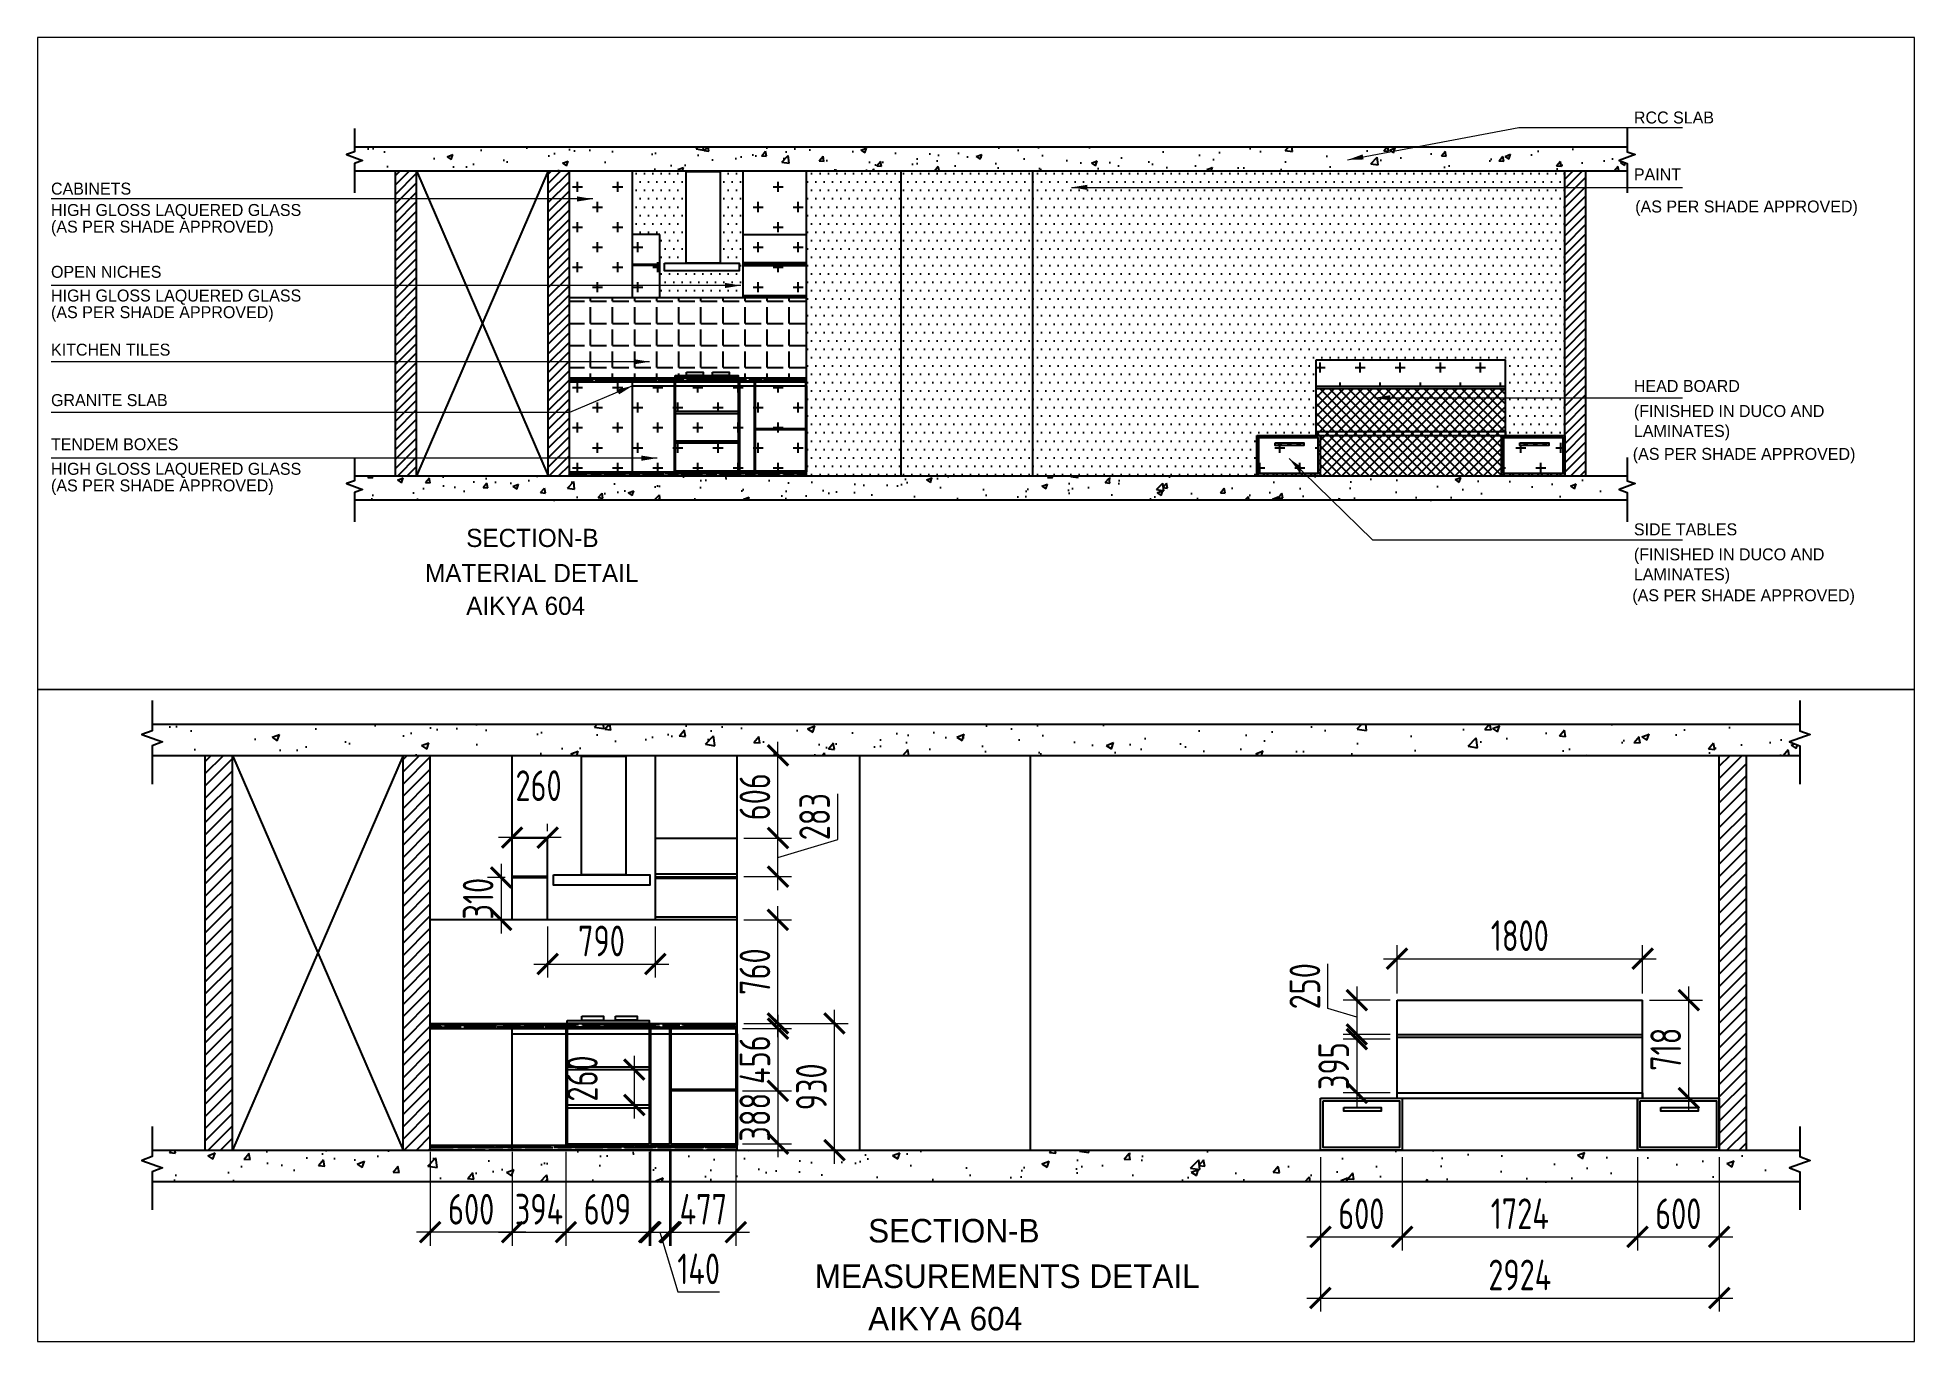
# Paper-space layout 'Layout3' of a CAD drawing. Header units: millimetres. Extents: x 29 to 257, y 20 to 178.
# The model-space entities are those that its viewports show. They can reach past a viewport. Long polylines and large blocks are cut down to what shows.
import ezdxf

# ---------------------------------------------------------------- set-up
doc = ezdxf.new("R2010")
doc.units = ezdxf.units.MM
doc.header["$LTSCALE"] = 10
doc.header["$PDMODE"] = 35
doc.header["$PDSIZE"] = 500
for name, color, linetype in [('07--DIM-1', 1, 'Continuous'), ('A--SPACEREF', 3, 'Continuous'), ('DIMM-1', 1, 'Continuous')]:
    doc.layers.add(name, color=color, linetype=linetype)
doc.styles.add('ISO', font='isocp2.shx', dxfattribs={"width": 0.8})
doc.dimstyles.new('A-DIM-100', dxfattribs={"dimscale": 100, "dimtxt": 2.25, "dimasz": 1.5, "dimexe": 1, "dimexo": 0.5, "dimgap": 0, "dimtad": 0, "dimdec": 0, "dimzin": 12, "dimdsep": 46, "dimtxsty": 'ISO', "dimblk": 'ARCHTICK', "dimcen": 1, "dimdle": 1, "dimclrd": 8, "dimclre": 8, "dimclrt": 256, "dimadec": 0, "dimazin": 3, "dimtfac": 1, "dimtdec": 0, "dimtmove": 1, "dimatfit": 2, "dimfxl": 1, "dimtvp": 0.75, "dimtolj": 1, "dimtzin": 12, "dimlwd": 18, "dimlwe": 18, "dimarcsym": 0})
pattern_1 = [(0, (-269821.57, -60023.206), (39.6875, 79.375), [0, -79.375])]
pattern_2 = [(0, (-269821.57, -60023.2), (190.5, 190.5), [95.25, -285.75]), (90, (-269773.94, -60070.83), (-190.5, 190.5), [95.25, -285.75])]
pattern_3 = [(45, (34856.54, 0), (-44.90128, 44.90128), [])]
pattern_4 = [(0, (34856.541, 0), (55.88, 25.4), [381, -50.8, 127, -25.4]), (0, (34890.323, 12.7), (-25.4, 33.782), [76.2, -8.382, 152.4, -19.05]), (0, (34869.241, 21.59), (132.08, 17.018), [203.2, -35.56, 101.6, -25.4])]

psp = doc.layouts.new('Layout3')

msp = doc.modelspace()

# ---------------------------------------------------------------- texts
at = {"layer": 'A--SPACEREF'}
for s, height, p in [('RCC SLAB', 113.76, (-12857.9, -63992.4)), ('PAINT', 113.76, (-12857.9, -64532.8)), ('CABINETS', 113.76, (-27883.9, -64667.8)), ('HIGH GLOSS LAQUERED GLASS', 113.758, (-27883.9, -64870.8)), ('(AS PER SHADE APPROVED)', 113.758, (-12845.3, -64837.6)), ('(AS PER SHADE APPROVED)', 113.758, (-27883.9, -65029)), ('OPEN NICHES', 113.758, (-27883.9, -65458.1)), ('HIGH GLOSS LAQUERED GLASS', 113.758, (-27883.9, -65683.1)), ('(AS PER SHADE APPROVED)', 113.758, (-27883.9, -65841.3)), ('KITCHEN TILES', 113.758, (-27883.9, -66197.4)), ('HEAD BOARD', 113.76, (-12857.9, -66542.5)), ('GRANITE SLAB', 113.758, (-27883.9, -66676.3)), ('(FINISHED IN DUCO AND', 113.758, (-12857.9, -66780.2)), ('LAMINATES)', 113.76, (-12857.9, -66968.9)), ('TENDEM BOXES', 113.758, (-27883.9, -67096)), ('(AS PER SHADE APPROVED)', 113.758, (-12868.4, -67187.3)), ('HIGH GLOSS LAQUERED GLASS', 113.758, (-27883.9, -67328.9)), ('(AS PER SHADE APPROVED)', 113.758, (-27883.9, -67487)), ('SIDE TABLES', 113.758, (-12857.9, -67903.9)), ('(FINISHED IN DUCO AND', 113.758, (-12857.9, -68141.5)), ('LAMINATES)', 113.76, (-12857.9, -68330.2)), ('(AS PER SHADE APPROVED)', 113.758, (-12873, -68530.1))]:
    msp.add_text(s, height=height, dxfattribs=at).set_placement(p)
at = {"layer": 'DIMM-1'}
for s, height, p in [('SECTION-B', 172.62, (-23942.7, -68014.7)), ('SECTION-B', 172.62, (15103.2, -68014.7)), ('MATERIAL DETAIL', 172.617, (-24334.1, -68348.6)), ('MEASUREMENTS DETAIL', 172.617, (14711.8, -68348.6)), ('AIKYA 604', 172.62, (-23942.7, -68659.7)), ('AIKYA 604', 172.62, (15103.2, -68659.7))]:
    msp.add_text(s, height=height, dxfattribs=at).set_placement(p)

# ---------------------------------------------------------------- blocks, each defined once
blk = doc.blocks.new('_ArchTick')
at = {"color": 0, "const_width": 0.15}
blk.add_lwpolyline([(-0.5, -0.5), (0.5, 0.5)], dxfattribs=at)
blk = doc.blocks.new('*D272')
at = {"layer": '07--DIM-1', "color": 8, "lineweight": 18}
for p, q in [((18981, -66188), (18981, -65833)), ((20781, -66188), (20781, -65833)), ((18881, -65933), (20881, -65933))]:
    blk.add_line(p, q, dxfattribs=at)
at = {"layer": 'Defpoints', "color": 0}
for p in [(20781, -65933), (18981, -66238), (20781, -66238)]:
    blk.add_point(p, dxfattribs=at)
at = {"layer": '07--DIM-1', "color": 8, "lineweight": 18, "xscale": 150, "yscale": 150, "zscale": 150, "rotation": 180}
blk.add_blockref('_ArchTick', (18981, -65933), dxfattribs=at)
at = {"layer": '07--DIM-1', "color": 8, "lineweight": 18, "xscale": 150, "yscale": 150, "zscale": 150}
blk.add_blockref('_ArchTick', (20781, -65933), dxfattribs=at)
at = {"layer": '07--DIM-1', "insert": (19881, -65764), "char_height": 225, "attachment_point": 5, "style": 'ISO'}
blk.add_mtext('\\A1;1800', dxfattribs=at)
blk = doc.blocks.new('*D273')
at = {"layer": '07--DIM-1', "color": 8, "lineweight": 18}
for p, q in [((18474, -66299), (18474, -65971)), ((18686, -66138), (18686, -66588)), ((18686, -66363), (18474, -66299)), ((18931, -66238), (18586, -66238)), ((18931, -66488), (18586, -66488))]:
    blk.add_line(p, q, dxfattribs=at)
at = {"layer": 'Defpoints', "color": 0}
for p in [(18981, -66238), (18686, -66488), (18981, -66488)]:
    blk.add_point(p, dxfattribs=at)
at = {"layer": '07--DIM-1', "color": 8, "lineweight": 18, "xscale": 150, "yscale": 150, "zscale": 150}
for p, rotation in [((18686, -66238), 90), ((18686, -66488), 270)]:
    blk.add_blockref('_ArchTick', p, dxfattribs=dict(at, rotation=rotation))
at = {"layer": '07--DIM-1', "insert": (18305, -66135), "char_height": 225, "attachment_point": 5, "rotation": 90, "style": 'ISO'}
blk.add_mtext('\\A1;250', dxfattribs=at)
blk = doc.blocks.new('*D274')
at = {"layer": '07--DIM-1', "color": 8, "lineweight": 18}
for p, q in [((18686, -66423), (18686, -67018)), ((18931, -66523), (18586, -66523)), ((18931, -66918), (18586, -66918))]:
    blk.add_line(p, q, dxfattribs=at)
at = {"layer": 'Defpoints', "color": 0}
for p in [(18981, -66523), (18686, -66918), (18981, -66918)]:
    blk.add_point(p, dxfattribs=at)
at = {"layer": '07--DIM-1', "color": 8, "lineweight": 18, "xscale": 150, "yscale": 150, "zscale": 150}
for p, rotation in [((18686, -66523), 90), ((18686, -66918), 270)]:
    blk.add_blockref('_ArchTick', p, dxfattribs=dict(at, rotation=rotation))
at = {"layer": '07--DIM-1', "insert": (18517, -66721), "char_height": 225, "attachment_point": 5, "rotation": 90, "style": 'ISO'}
blk.add_mtext('\\A1;395', dxfattribs=at)
blk = doc.blocks.new('*D275')
at = {"layer": '07--DIM-1', "color": 8, "lineweight": 18}
for p, q in [((21120, -67056), (21120, -66138)), ((20831, -66238), (21220, -66238)), ((20831, -66956), (21220, -66956))]:
    blk.add_line(p, q, dxfattribs=at)
at = {"layer": 'Defpoints', "color": 0}
for p in [(20781, -66238), (21120, -66238), (20781, -66956)]:
    blk.add_point(p, dxfattribs=at)
at = {"layer": '07--DIM-1', "color": 8, "lineweight": 18, "xscale": 150, "yscale": 150, "zscale": 150}
for p, rotation in [((21120, -66238), 90), ((21120, -66956), 270)]:
    blk.add_blockref('_ArchTick', p, dxfattribs=dict(at, rotation=rotation))
at = {"layer": '07--DIM-1', "insert": (20951, -66597), "char_height": 225, "attachment_point": 5, "rotation": 90, "style": 'ISO'}
blk.add_mtext('\\A1;718', dxfattribs=at)
blk = doc.blocks.new('*D276')
at = {"layer": '07--DIM-1', "color": 8, "lineweight": 18}
for p, q in [((19019, -67388), (19019, -68073)), ((20743, -67388), (20743, -68073)), ((18919, -67973), (20843, -67973))]:
    blk.add_line(p, q, dxfattribs=at)
at = {"layer": 'Defpoints', "color": 0}
for p in [(19019, -67338), (20743, -67338), (20743, -67973)]:
    blk.add_point(p, dxfattribs=at)
at = {"layer": '07--DIM-1', "color": 8, "lineweight": 18, "xscale": 150, "yscale": 150, "zscale": 150, "rotation": 180}
blk.add_blockref('_ArchTick', (19019, -67973), dxfattribs=at)
at = {"layer": '07--DIM-1', "color": 8, "lineweight": 18, "xscale": 150, "yscale": 150, "zscale": 150}
blk.add_blockref('_ArchTick', (20743, -67973), dxfattribs=at)
at = {"layer": '07--DIM-1', "insert": (19881, -67804), "char_height": 225, "attachment_point": 5, "style": 'ISO'}
blk.add_mtext('\\A1;1724', dxfattribs=at)
blk = doc.blocks.new('*D277')
at = {"layer": '07--DIM-1', "color": 8, "lineweight": 18}
for p, q in [((18419, -67388), (18419, -68073)), ((19019, -67388), (19019, -68073)), ((18319, -67973), (19119, -67973))]:
    blk.add_line(p, q, dxfattribs=at)
at = {"layer": 'Defpoints', "color": 0}
for p in [(18419, -67338), (19019, -67338), (19019, -67973)]:
    blk.add_point(p, dxfattribs=at)
at = {"layer": '07--DIM-1', "color": 8, "lineweight": 18, "xscale": 150, "yscale": 150, "zscale": 150, "rotation": 180}
blk.add_blockref('_ArchTick', (18419, -67973), dxfattribs=at)
at = {"layer": '07--DIM-1', "color": 8, "lineweight": 18, "xscale": 150, "yscale": 150, "zscale": 150}
blk.add_blockref('_ArchTick', (19019, -67973), dxfattribs=at)
at = {"layer": '07--DIM-1', "insert": (18719, -67804), "char_height": 225, "attachment_point": 5, "style": 'ISO'}
blk.add_mtext('\\A1;600', dxfattribs=at)
blk = doc.blocks.new('*D278')
at = {"layer": '07--DIM-1', "color": 8, "lineweight": 18}
for p, q in [((20743, -67388), (20743, -68073)), ((21343, -67388), (21343, -68073)), ((20643, -67973), (21443, -67973))]:
    blk.add_line(p, q, dxfattribs=at)
at = {"layer": 'Defpoints', "color": 0}
for p in [(20743, -67338), (21343, -67338), (21343, -67973)]:
    blk.add_point(p, dxfattribs=at)
at = {"layer": '07--DIM-1', "color": 8, "lineweight": 18, "xscale": 150, "yscale": 150, "zscale": 150, "rotation": 180}
blk.add_blockref('_ArchTick', (20743, -67973), dxfattribs=at)
at = {"layer": '07--DIM-1', "color": 8, "lineweight": 18, "xscale": 150, "yscale": 150, "zscale": 150}
blk.add_blockref('_ArchTick', (21343, -67973), dxfattribs=at)
at = {"layer": '07--DIM-1', "insert": (21043, -67804), "char_height": 225, "attachment_point": 5, "style": 'ISO'}
blk.add_mtext('\\A1;600', dxfattribs=at)
blk = doc.blocks.new('*D279')
at = {"layer": '07--DIM-1', "color": 8, "lineweight": 18}
for p, q in [((18419, -67388), (18419, -68522)), ((21343, -67438), (21343, -68522)), ((18319, -68422), (21443, -68422))]:
    blk.add_line(p, q, dxfattribs=at)
at = {"layer": 'Defpoints', "color": 0}
for p in [(18419, -67338), (21343, -67388), (21343, -68422)]:
    blk.add_point(p, dxfattribs=at)
at = {"layer": '07--DIM-1', "color": 8, "lineweight": 18, "xscale": 150, "yscale": 150, "zscale": 150, "rotation": 180}
blk.add_blockref('_ArchTick', (18419, -68422), dxfattribs=at)
at = {"layer": '07--DIM-1', "color": 8, "lineweight": 18, "xscale": 150, "yscale": 150, "zscale": 150}
blk.add_blockref('_ArchTick', (21343, -68422), dxfattribs=at)
at = {"layer": '07--DIM-1', "insert": (19881, -68253), "char_height": 225, "attachment_point": 5, "style": 'ISO'}
blk.add_mtext('\\A1;2924', dxfattribs=at)
blk = doc.blocks.new('*D280')
at = {"layer": '07--DIM-1', "color": 8, "lineweight": 18}
for p, q in [((11893, -67350), (11893, -68039)), ((12493, -67350), (12493, -68039)), ((12593, -67939), (11793, -67939))]:
    blk.add_line(p, q, dxfattribs=at)
at = {"layer": 'Defpoints', "color": 0}
for p in [(11893, -67300), (12493, -67300), (11893, -67939)]:
    blk.add_point(p, dxfattribs=at)
at = {"layer": '07--DIM-1', "color": 8, "lineweight": 18, "xscale": 150, "yscale": 150, "zscale": 150, "rotation": 180}
blk.add_blockref('_ArchTick', (11893, -67939), dxfattribs=at)
at = {"layer": '07--DIM-1', "color": 8, "lineweight": 18, "xscale": 150, "yscale": 150, "zscale": 150}
blk.add_blockref('_ArchTick', (12493, -67939), dxfattribs=at)
at = {"layer": '07--DIM-1', "insert": (12193, -67771), "char_height": 225, "attachment_point": 5, "style": 'ISO'}
blk.add_mtext('\\A1;600', dxfattribs=at)
blk = doc.blocks.new('*D281')
at = {"layer": '07--DIM-1', "color": 8, "lineweight": 18}
for p, q in [((12493, -67350), (12493, -68039)), ((12888, -67350), (12888, -68039)), ((12393, -67939), (12988, -67939))]:
    blk.add_line(p, q, dxfattribs=at)
at = {"layer": 'Defpoints', "color": 0}
for p in [(12493, -67300), (12888, -67300), (12888, -67939)]:
    blk.add_point(p, dxfattribs=at)
at = {"layer": '07--DIM-1', "color": 8, "lineweight": 18, "xscale": 150, "yscale": 150, "zscale": 150, "rotation": 180}
blk.add_blockref('_ArchTick', (12493, -67939), dxfattribs=at)
at = {"layer": '07--DIM-1', "color": 8, "lineweight": 18, "xscale": 150, "yscale": 150, "zscale": 150}
blk.add_blockref('_ArchTick', (12888, -67939), dxfattribs=at)
at = {"layer": '07--DIM-1', "insert": (12690, -67771), "char_height": 225, "attachment_point": 5, "style": 'ISO'}
blk.add_mtext('\\A1;394', dxfattribs=at)
blk = doc.blocks.new('*D282')
at = {"layer": '07--DIM-1', "color": 8, "lineweight": 18}
for p, q in [((12888, -67350), (12888, -68039)), ((13497, -67350), (13497, -68039)), ((12788, -67939), (13597, -67939))]:
    blk.add_line(p, q, dxfattribs=at)
at = {"layer": 'Defpoints', "color": 0}
for p in [(12888, -67300), (13497, -67300), (13497, -67939)]:
    blk.add_point(p, dxfattribs=at)
at = {"layer": '07--DIM-1', "color": 8, "lineweight": 18, "xscale": 150, "yscale": 150, "zscale": 150, "rotation": 180}
blk.add_blockref('_ArchTick', (12888, -67939), dxfattribs=at)
at = {"layer": '07--DIM-1', "color": 8, "lineweight": 18, "xscale": 150, "yscale": 150, "zscale": 150}
blk.add_blockref('_ArchTick', (13497, -67939), dxfattribs=at)
at = {"layer": '07--DIM-1', "insert": (13192, -67771), "char_height": 225, "attachment_point": 5, "style": 'ISO'}
blk.add_mtext('\\A1;609', dxfattribs=at)
blk = doc.blocks.new('*D283')
at = {"layer": '07--DIM-1', "color": 8, "lineweight": 18}
for p, q in [((13507, -67340), (13507, -68039)), ((13647, -67340), (13647, -68039)), ((13407, -67939), (13747, -67939)), ((13577, -67939), (13708, -68377)), ((13708, -68377), (14014, -68377))]:
    blk.add_line(p, q, dxfattribs=at)
at = {"layer": 'Defpoints', "color": 0}
for p in [(13507, -67290), (13647, -67290), (13647, -67939)]:
    blk.add_point(p, dxfattribs=at)
at = {"layer": '07--DIM-1', "color": 8, "lineweight": 18, "xscale": 150, "yscale": 150, "zscale": 150, "rotation": 180}
blk.add_blockref('_ArchTick', (13507, -67939), dxfattribs=at)
at = {"layer": '07--DIM-1', "color": 8, "lineweight": 18, "xscale": 150, "yscale": 150, "zscale": 150}
blk.add_blockref('_ArchTick', (13647, -67939), dxfattribs=at)
at = {"layer": '07--DIM-1', "insert": (13861, -68208), "char_height": 225, "attachment_point": 5, "style": 'ISO'}
blk.add_mtext('\\A1;140', dxfattribs=at)
blk = doc.blocks.new('*D284')
at = {"layer": '07--DIM-1', "color": 8, "lineweight": 18}
for p, q in [((13657, -67340), (13657, -68039)), ((14133, -67340), (14133, -68039)), ((13557, -67939), (14233, -67939))]:
    blk.add_line(p, q, dxfattribs=at)
at = {"layer": 'Defpoints', "color": 0}
for p in [(13657, -67290), (14133, -67290), (14133, -67939)]:
    blk.add_point(p, dxfattribs=at)
at = {"layer": '07--DIM-1', "color": 8, "lineweight": 18, "xscale": 150, "yscale": 150, "zscale": 150, "rotation": 180}
blk.add_blockref('_ArchTick', (13657, -67939), dxfattribs=at)
at = {"layer": '07--DIM-1', "color": 8, "lineweight": 18, "xscale": 150, "yscale": 150, "zscale": 150}
blk.add_blockref('_ArchTick', (14133, -67939), dxfattribs=at)
at = {"layer": '07--DIM-1', "insert": (13895, -67771), "char_height": 225, "attachment_point": 5, "style": 'ISO'}
blk.add_mtext('\\A1;477', dxfattribs=at)
blk = doc.blocks.new('*D285')
at = {"layer": '07--DIM-1', "color": 8, "lineweight": 18}
for p, q in [((14183, -66446), (14542, -66446)), ((14442, -66346), (14442, -67002)), ((14183, -66902), (14542, -66902))]:
    blk.add_line(p, q, dxfattribs=at)
at = {"layer": 'Defpoints', "color": 0}
for p in [(14133, -66446), (14133, -66902), (14442, -66902)]:
    blk.add_point(p, dxfattribs=at)
at = {"layer": '07--DIM-1', "color": 8, "lineweight": 18, "xscale": 150, "yscale": 150, "zscale": 150}
for p, rotation in [((14442, -66446), 90), ((14442, -66902), 270)]:
    blk.add_blockref('_ArchTick', p, dxfattribs=dict(at, rotation=rotation))
at = {"layer": '07--DIM-1', "insert": (14273, -66674), "char_height": 225, "attachment_point": 5, "rotation": 90, "style": 'ISO'}
blk.add_mtext('\\A1;456', dxfattribs=at)
blk = doc.blocks.new('*D286')
at = {"layer": '07--DIM-1', "color": 8, "lineweight": 18}
for p, q in [((14442, -66802), (14442, -67390)), ((14183, -66902), (14542, -66902)), ((14183, -67290), (14542, -67290))]:
    blk.add_line(p, q, dxfattribs=at)
at = {"layer": 'Defpoints', "color": 0}
for p in [(14133, -66902), (14133, -67290), (14442, -67290)]:
    blk.add_point(p, dxfattribs=at)
at = {"layer": '07--DIM-1', "color": 8, "lineweight": 18, "xscale": 150, "yscale": 150, "zscale": 150}
for p, rotation in [((14442, -66902), 90), ((14442, -67290), 270)]:
    blk.add_blockref('_ArchTick', p, dxfattribs=dict(at, rotation=rotation))
at = {"layer": '07--DIM-1', "insert": (14273, -67096), "char_height": 225, "attachment_point": 5, "rotation": 90, "style": 'ISO'}
blk.add_mtext('\\A1;388', dxfattribs=at)
blk = doc.blocks.new('*D287')
at = {"layer": '07--DIM-1', "color": 8, "lineweight": 18}
for p, q in [((13389, -66646), (13389, -67106)), ((13447, -66746), (13289, -66746)), ((13447, -67006), (13289, -67006))]:
    blk.add_line(p, q, dxfattribs=at)
at = {"layer": 'Defpoints', "color": 0}
for p in [(13497, -66746), (13389, -67006), (13497, -67006)]:
    blk.add_point(p, dxfattribs=at)
at = {"layer": '07--DIM-1', "color": 8, "lineweight": 18, "xscale": 150, "yscale": 150, "zscale": 150}
for p, rotation in [((13389, -66746), 90), ((13389, -67006), 270)]:
    blk.add_blockref('_ArchTick', p, dxfattribs=dict(at, rotation=rotation))
at = {"layer": '07--DIM-1', "insert": (13008, -66812), "char_height": 225, "attachment_point": 5, "rotation": 90, "style": 'ISO'}
blk.add_mtext('\\A1;260', dxfattribs=at)
blk = doc.blocks.new('*D288')
at = {"layer": '07--DIM-1', "color": 8, "lineweight": 18}
for p, q in [((14856, -67438), (14856, -66308)), ((14193, -66408), (14956, -66408)), ((14193, -67338), (14956, -67338))]:
    blk.add_line(p, q, dxfattribs=at)
at = {"layer": 'Defpoints', "color": 0}
for p in [(14143, -66408), (14856, -66408), (14143, -67338)]:
    blk.add_point(p, dxfattribs=at)
at = {"layer": '07--DIM-1', "color": 8, "lineweight": 18, "xscale": 150, "yscale": 150, "zscale": 150}
for p, rotation in [((14856, -66408), 90), ((14856, -67338), 270)]:
    blk.add_blockref('_ArchTick', p, dxfattribs=dict(at, rotation=rotation))
at = {"layer": '07--DIM-1', "insert": (14687, -66873), "char_height": 225, "attachment_point": 5, "rotation": 90, "style": 'ISO'}
blk.add_mtext('\\A1;930', dxfattribs=at)
blk = doc.blocks.new('*D289')
at = {"layer": '07--DIM-1', "color": 8, "lineweight": 18}
for p, q in [((14442, -66508), (14442, -65548)), ((14193, -65648), (14542, -65648)), ((14193, -66408), (14542, -66408))]:
    blk.add_line(p, q, dxfattribs=at)
at = {"layer": 'Defpoints', "color": 0}
for p in [(14143, -65648), (14442, -65648), (14143, -66408)]:
    blk.add_point(p, dxfattribs=at)
at = {"layer": '07--DIM-1', "color": 8, "lineweight": 18, "xscale": 150, "yscale": 150, "zscale": 150}
for p, rotation in [((14442, -65648), 90), ((14442, -66408), 270)]:
    blk.add_blockref('_ArchTick', p, dxfattribs=dict(at, rotation=rotation))
at = {"layer": '07--DIM-1', "insert": (14273, -66028), "char_height": 225, "attachment_point": 5, "rotation": 90, "style": 'ISO'}
blk.add_mtext('\\A1;760', dxfattribs=at)
blk = doc.blocks.new('*D290')
at = {"layer": '07--DIM-1', "color": 8, "lineweight": 18}
for p, q in [((14442, -65148), (14442, -64342)), ((14193, -64442), (14542, -64442)), ((14193, -65048), (14542, -65048))]:
    blk.add_line(p, q, dxfattribs=at)
at = {"layer": 'Defpoints', "color": 0}
for p in [(14143, -64442), (14442, -64442), (14143, -65048, 0)]:
    blk.add_point(p, dxfattribs=at)
at = {"layer": '07--DIM-1', "color": 8, "lineweight": 18, "xscale": 150, "yscale": 150, "zscale": 150}
for p, rotation in [((14442, -64442), 90), ((14442, -65048), 270)]:
    blk.add_blockref('_ArchTick', p, dxfattribs=dict(at, rotation=rotation))
at = {"layer": '07--DIM-1', "insert": (14273, -64745), "char_height": 225, "attachment_point": 5, "rotation": 90, "style": 'ISO'}
blk.add_mtext('\\A1;606', dxfattribs=at)
blk = doc.blocks.new('*D291')
at = {"layer": '07--DIM-1', "color": 8, "lineweight": 18}
for p, q in [((14880, -65059), (14880, -64723)), ((14442, -65431), (14442, -64948)), ((14193, -65048), (14542, -65048)), ((14442, -65190), (14880, -65059)), ((14193, -65331), (14542, -65331))]:
    blk.add_line(p, q, dxfattribs=at)
at = {"layer": 'Defpoints', "color": 0}
for p in [(14143, -65048, 0), (14442, -65048), (14143, -65331)]:
    blk.add_point(p, dxfattribs=at)
at = {"layer": '07--DIM-1', "color": 8, "lineweight": 18, "xscale": 150, "yscale": 150, "zscale": 150}
for p, rotation in [((14442, -65048), 90), ((14442, -65331), 270)]:
    blk.add_blockref('_ArchTick', p, dxfattribs=dict(at, rotation=rotation))
at = {"layer": '07--DIM-1', "insert": (14711, -64891), "char_height": 225, "attachment_point": 5, "rotation": 90, "style": 'ISO'}
blk.add_mtext('\\A1;283', dxfattribs=at)
blk = doc.blocks.new('*D292')
at = {"layer": '07--DIM-1', "color": 8, "lineweight": 18}
for p, q in [((12493, -64998), (12493, -64945)), ((12753, -64998), (12753, -64945)), ((12853, -65045), (12393, -65045))]:
    blk.add_line(p, q, dxfattribs=at)
at = {"layer": 'Defpoints', "color": 0}
for p in [(12493, -65045), (12493, -65048), (12753, -65048, 0)]:
    blk.add_point(p, dxfattribs=at)
at = {"layer": '07--DIM-1', "color": 8, "lineweight": 18, "xscale": 150, "yscale": 150, "zscale": 150, "rotation": 180}
blk.add_blockref('_ArchTick', (12493, -65045), dxfattribs=at)
at = {"layer": '07--DIM-1', "color": 8, "lineweight": 18, "xscale": 150, "yscale": 150, "zscale": 150}
blk.add_blockref('_ArchTick', (12753, -65045), dxfattribs=at)
at = {"layer": '07--DIM-1', "insert": (12687, -64664), "char_height": 225, "attachment_point": 5, "style": 'ISO'}
blk.add_mtext('\\A1;260', dxfattribs=at)
blk = doc.blocks.new('*D293')
at = {"layer": '07--DIM-1', "color": 8, "lineweight": 18}
for p, q in [((12443, -65338), (12313, -65338)), ((12413, -65238), (12413, -65748)), ((12443, -65648), (12313, -65648))]:
    blk.add_line(p, q, dxfattribs=at)
at = {"layer": 'Defpoints', "color": 0}
for p in [(12493, -65338), (12413, -65648), (12493, -65648)]:
    blk.add_point(p, dxfattribs=at)
at = {"layer": '07--DIM-1', "color": 8, "lineweight": 18, "xscale": 150, "yscale": 150, "zscale": 150}
for p, rotation in [((12413, -65338), 90), ((12413, -65648), 270)]:
    blk.add_blockref('_ArchTick', p, dxfattribs=dict(at, rotation=rotation))
at = {"layer": '07--DIM-1', "insert": (12244, -65493), "char_height": 225, "attachment_point": 5, "rotation": 90, "style": 'ISO'}
blk.add_mtext('\\A1;310', dxfattribs=at)
blk = doc.blocks.new('*D294')
at = {"layer": '07--DIM-1', "color": 8, "lineweight": 18}
for p, q in [((12753, -65698), (12753, -66072)), ((13543, -65698), (13543, -66072)), ((12653, -65972), (13643, -65972))]:
    blk.add_line(p, q, dxfattribs=at)
at = {"layer": 'Defpoints', "color": 0}
for p in [(12753, -65648, 0), (13543, -65648), (13543, -65972)]:
    blk.add_point(p, dxfattribs=at)
at = {"layer": '07--DIM-1', "color": 8, "lineweight": 18, "xscale": 150, "yscale": 150, "zscale": 150, "rotation": 180}
blk.add_blockref('_ArchTick', (12753, -65972), dxfattribs=at)
at = {"layer": '07--DIM-1', "color": 8, "lineweight": 18, "xscale": 150, "yscale": 150, "zscale": 150}
blk.add_blockref('_ArchTick', (13543, -65972), dxfattribs=at)
at = {"layer": '07--DIM-1', "insert": (13148, -65803), "char_height": 225, "attachment_point": 5, "style": 'ISO'}
blk.add_mtext('\\A1;790', dxfattribs=at)

# ---------------------------------------------------------------- dimensions: what is measured, and where the dimension line sits
at = {"layer": '07--DIM-1'}
for base, p1, p2, picture, middle in [((14442, -64442.2), (14143.3, -65048.2, 0), (14143.3, -64442.2), '*D290', (14273.2, -64745.2)), ((14442, -65048.2), (14143.3, -65331.4), (14143.3, -65048.2, 0), '*D291', (14710.8, -65058.5)), ((12412.5, -65648.2), (12493.3, -65338.4), (12493.3, -65648.2), '*D293', (12243.8, -65493.3)), ((14442, -65648.2), (14143.3, -66408.2), (14143.3, -65648.2), '*D289', (14273.2, -66028.2)), ((18686.2, -66488.2), (18981.3, -66238.2), (18981.3, -66488.2), '*D273', (18304.9, -66299.5)), ((21119.7, -66238.2), (20781.3, -66956.2), (20781.3, -66238.2), '*D275', (20951, -66597.2)), ((14856.1, -66408.2), (14143.3, -67338.2), (14143.3, -66408.2), '*D288', (14687.4, -66873.2)), ((14442, -66902.2), (14133.3, -66446.2), (14133.3, -66902.2), '*D285', (14273.2, -66674.2)), ((18686.2, -66918.2), (18981.3, -66522.8), (18981.3, -66918.2), '*D274', (18517.4, -66720.5)), ((13389.3, -67006.2), (13496.8, -66746.2), (13496.8, -67006.2), '*D287', (13008, -66812.5)), ((14442, -67290.2), (14133.3, -66902.2), (14133.3, -67290.2), '*D286', (14273.2, -67096.2))]:
    dim = msp.add_linear_dim(base=base, p1=p1, p2=p2, angle=90, dimstyle='A-DIM-100', dxfattribs=at)
    dim.commit()
    dim.dimension.update_dxf_attribs({"geometry": picture, "text_midpoint": middle})
for base, p1, p2, picture, middle in [((12493.3, -65045.2), (12753.2, -65048.2, 0), (12493.3, -65048.2), '*D292', (12687, -64663.9)), ((20781.3, -65932.7), (18981.3, -66238.2), (20781.3, -66238.2), '*D272', (19881.3, -65763.9)), ((13543.3, -65971.7), (12753.2, -65648.2, 0), (13543.3, -65648.2), '*D294', (13148.3, -65803)), ((11893.3, -67939.3), (12493.3, -67300.2), (11893.3, -67300.2), '*D280', (12193.3, -67770.5)), ((12887.6, -67939.3), (12493.3, -67300.2), (12887.6, -67300.2), '*D281', (12690.4, -67770.5)), ((13496.8, -67939.3), (12887.6, -67300.2), (13496.8, -67300.2), '*D282', (13192.2, -67770.5)), ((13646.8, -67939.3), (13506.8, -67290.2), (13646.8, -67290.2), '*D283', (13708, -68208)), ((14133.2638, -67939.2793), (13656.7535, -67290.2329), (14133.2638, -67290.2329), '*D284', (13895.0086, -67770.5293)), ((19019.3, -67973.2), (18419.3, -67338.2), (19019.3, -67338.2), '*D277', (18719.3, -67804.4)), ((21343.3, -68422.3), (18419.3, -67338.2), (21343.3, -67388.2), '*D279', (19881.3, -68253.5)), ((20743.3, -67973.2), (19019.3, -67338.2), (20743.3, -67338.2), '*D276', (19881.3, -67804.4)), ((21343.3, -67973.2), (20743.3, -67338.2), (21343.3, -67338.2), '*D278', (21043.3, -67804.4))]:
    dim = msp.add_linear_dim(base=base, p1=p1, p2=p2, dimstyle='A-DIM-100', dxfattribs=at)
    dim.commit()
    dim.dimension.update_dxf_attribs({"geometry": picture, "text_midpoint": middle})

# ---------------------------------------------------------------- hatches: boundary and pattern name
h = msp.add_hatch()
h.set_pattern_fill('AR-CONC', color=256, scale=3, style=0)
h.set_pattern_definition([(50, (-269821.57, -60023.2), (546.554, -47.81726), [57.15, -628.65]), (355, (-269821.57, -60023.2), (-105.7285, 573.1699), [45.72, -502.92]), (100.451, (-269776, -60027.2), (440.8275, 525.3501), [48.57, -534.27]), (46.1842, (-269821.6, -59870.8), (813.2371, -126.127), [85.725, -942.975]), (96.6356, (-269753.8, -59881.3), (712.2127, 742.2767), [72.855, -801.405]), (351.184, (-269821.6, -59870.8), (712.2138, 742.2754), [68.58, -754.38]), (21, (-269745.37, -59908.9), (454.84464, -306.79656), [57.15, -628.65]), (326, (-269745.37, -59908.9), (185.4061, 552.5639), [45.72, -502.92]), (71.4514, (-269707.47, -59934.47), (640.2495, 245.7686), [48.57, -534.27]), (37.5, (-269821.57, -60023.2), (9.26581, 253.66512), [0, -496.824, 0, -510.54, 0, -504.825]), (7.5, (-269821.57, -60023.2), (200.459, 300.54172), [0, -291.084, 0, -485.394, 0, -192.405]), (327.5, (-269991.5, -60023.2), (406.77179, -17.18623), [0, -190.5, 0, -594.36, 0, -788.67]), (317.5, (-270067.7, -60023.2), (444.38754, 76.27947), [0, -247.65, 0, -394.716, 0, -560.07])])
h.paths.add_polyline_path([(-12998.9, -64343.4), (-12847.3, -64288.2), (-12923.1, -64260.6), (-12923.1, -64213.6), (-25003.5, -64213.6), (-25003.5, -64260.6), (-25079.3, -64288.2), (-24927.6, -64343.4), (-25003.5, -64371), (-25003.5, -64442.2), (-12923.1, -64442.2), (-12923.1, -64371)])
h.paths.add_polyline_path([(-12998.9, -67468), (-12847.3, -67412.8), (-12923.1, -67385.2), (-12923.1, -67338.2), (-25003.5, -67338.2), (-25003.5, -67385.2), (-25079.3, -67412.8), (-24927.6, -67468), (-25003.5, -67495.6), (-25003.5, -67569.5), (-12923.1, -67569.5), (-12923.1, -67495.6)])
h = msp.add_hatch()
h.set_pattern_fill('AR-CONC', color=256, scale=3, style=0)
h.set_pattern_definition([(50, (-234965.03, -60023.2), (546.554, -47.81726), [57.15, -628.65]), (355, (-234965, -60023.2), (-105.7285, 573.1699), [45.72, -502.92]), (100.451, (-234919.5, -60027.2), (440.8275, 525.3501), [48.57, -534.27]), (46.1842, (-234965, -59870.8), (813.2371, -126.127), [85.725, -942.975]), (96.6356, (-234897.26, -59881.3), (712.2127, 742.2767), [72.855, -801.405]), (351.184, (-234965, -59870.8), (712.2138, 742.2754), [68.58, -754.38]), (21, (-234888.83, -59908.9), (454.84464, -306.79656), [57.15, -628.65]), (326, (-234888.8, -59908.9), (185.4061, 552.5639), [45.72, -502.92]), (71.4514, (-234850.9, -59934.47), (640.2495, 245.7686), [48.57, -534.27]), (37.5, (-234965.03, -60023.2), (9.26581, 253.66512), [0, -496.824, 0, -510.54, 0, -504.825]), (7.5, (-234965.03, -60023.2), (200.459, 300.54172), [0, -291.084, 0, -485.394, 0, -192.405]), (327.5, (-235134.95, -60023.2), (406.77179, -17.18623), [0, -190.5, 0, -594.36, 0, -788.67]), (317.5, (-235211.15, -60023.2), (444.38754, 76.27947), [0, -247.65, 0, -394.716, 0, -560.07])])
h.paths.add_polyline_path([(21857.6, -64343.4), (22009.3, -64288.2), (21933.4, -64260.6), (21933.4, -64213.6), (9853.1, -64213.6), (9853.1, -64260.6), (9777.3, -64288.2), (9928.9, -64343.4), (9853.1, -64371), (9853.1, -64442.2), (21933.4, -64442.2), (21933.4, -64371)])
h.paths.add_polyline_path([(21857.6, -67468), (22009.3, -67412.8), (21933.4, -67385.2), (21933.4, -67338.2), (9853.1, -67338.2), (9853.1, -67385.2), (9777.3, -67412.8), (9928.9, -67468), (9853.1, -67495.6), (9853.1, -67569.5), (21933.4, -67569.5), (21933.4, -67495.6)])
h = msp.add_hatch()
h.set_pattern_fill('ANSI31', color=256, scale=20, style=0)
h.paths.add_polyline_path([(-24413.3, -64442.2), (-24613.3, -64442.2), (-24613.3, -67338.2), (-24413.3, -67338.2)])
h.paths.add_polyline_path([(-13313.3, -64442.2), (-13513.3, -64442.2), (-13513.3, -67338.2), (-13313.3, -67338.2)])
h = msp.add_hatch()
h.set_pattern_fill('ANSI31', color=256, scale=20, style=0)
h.paths.add_polyline_path([(-23163.3, -67338.2), (-22963.3, -67338.2), (-22963.3, -64442.2), (-23163.3, -64442.2)])
h = msp.add_hatch()
h.set_pattern_fill('CROSS', color=256, scale=30, style=0)
h.set_pattern_definition(pattern_2)
h.paths.add_polyline_path([(-22363.3, -64442.2), (-22963.3, -64442.2), (-22963.3, -65648.2), (-22363.3, -65648.2)])
h.paths.add_polyline_path([(-22103.3, -65048.2), (-22363.3, -65048.2), (-22363.3, -65328.4), (-22103.3, -65328.4)])
h.paths.add_polyline_path([(-22103.3, -65338.4), (-22363.3, -65338.4), (-22363.3, -65648.2), (-22103.3, -65648.2)])
h.paths.add_polyline_path([(-20713.3, -64442.2), (-21313.3, -64442.2), (-21313.3, -65048.2), (-20713.3, -65048.2)])
h.paths.add_polyline_path([(-20713.3, -65048.2), (-21313.3, -65048.2), (-21313.3, -65311.4), (-20713.3, -65311.4)])
h.paths.add_polyline_path([(-20713.3, -65341.4), (-21313.3, -65341.4), (-21313.3, -65628.2), (-20713.3, -65628.2)])
h.paths.add_polyline_path([(-22363.3, -66446.2), (-22963.3, -66446.2), (-22963.3, -67300.2), (-22363.3, -67300.2)])
h.paths.add_polyline_path([(-21969, -66484.2), (-22363.3, -66484.2), (-22363.3, -67300.2), (-21969, -67300.2)])
h.paths.add_polyline_path([(-21359.8, -67026.2), (-21959, -67026.2), (-21959, -67290.2), (-21359.8, -67290.2)])
h.paths.add_polyline_path([(-21359.8, -66746.2), (-21959, -66746.2), (-21959, -67006.2), (-21359.8, -67006.2)])
h.paths.add_polyline_path([(-21359.8, -66484.2), (-21959, -66484.2), (-21959, -66726.2), (-21359.8, -66726.2)])
h.paths.add_polyline_path([(-21209.8, -66484.2), (-21349.8, -66484.2), (-21349.8, -67290.2), (-21209.8, -67290.2)])
h.paths.add_polyline_path([(-20723.3, -66484.2), (-21199.8, -66484.2), (-21199.8, -66892.2), (-20723.3, -66892.2)])
h = msp.add_hatch()
h.set_pattern_fill('DOTS', color=256, scale=50, style=0)
h.set_pattern_definition(pattern_1)
h.paths.add_polyline_path([(-22103.3, -65048.2), (-22103.3, -65648.2), (-21313.3, -65648.2), (-21313.3, -64442.2), (-22363.3, -64442.2), (-22363.3, -65048.2)])
h.paths.add_polyline_path([(-21854, -64447), (-21530.3, -64447), (-21530.3, -65317.7), (-21352.7, -65317.7), (-21352.7, -65392.9), (-22060.7, -65392.9), (-22060.7, -65317.7), (-21854, -65317.7)], flags=16)
h = msp.add_hatch()
h.set_pattern_fill('DOTS', color=256, scale=50, style=0)
h.set_pattern_definition(pattern_1)
h.paths.add_polyline_path([(-19813.3, -64442.2), (-20713.3, -64442.2), (-20713.3, -66408.2), (-20713.3, -67338.2), (-19813.3, -67338.2)])
h.paths.add_polyline_path([(-18563.3, -64442.2), (-19813.3, -64442.2), (-19813.3, -67338.2), (-18563.3, -67338.2)])
h.paths.add_polyline_path([(-13513.3, -64442.2), (-18563.3, -64442.2), (-18563.3, -67338.2), (-16437.3, -67338.2), (-16437.3, -66956.2), (-15875.3, -66956.2), (-15875.3, -66918.2), (-15875.3, -66238.2), (-14075.3, -66238.2), (-14075.3, -66918.2), (-14075.3, -66956.2), (-13513.3, -66956.2)])
h = msp.add_hatch()
h.set_pattern_fill('ANSI31', color=256, scale=20, style=0)
h.set_pattern_definition(pattern_3)
h.paths.add_polyline_path([(10443.3, -64442.2), (10243.3, -64442.2), (10243.3, -67338.2), (10443.3, -67338.2)])
h.paths.add_polyline_path([(21543.3, -64442.2), (21343.3, -64442.2), (21343.3, -67338.2), (21543.3, -67338.2)])
h = msp.add_hatch()
h.set_pattern_fill('ANSI31', color=256, scale=20, style=0)
h.set_pattern_definition(pattern_3)
h.paths.add_polyline_path([(11693.3, -67338.2), (11893.3, -67338.2), (11893.3, -64442.2), (11693.3, -64442.2)])
h = msp.add_hatch()
h.set_pattern_fill('ANGLE', color=256, scale=30, style=0)
h.set_pattern_definition([(0, (-269821.57, -60023.2), (0, 209.55), [152.4, -57.15]), (90, (-269821.57, -60023.2), (-209.55, 1e-14), [152.4, -57.15])])
h.paths.add_polyline_path([(-20713.3, -65648.2), (-22963.3, -65648.2), (-22963.3, -66408.2), (-21959, -66408.2), (-21959, -66385.3), (-21852.6, -66385.3), (-21852.6, -66355.1), (-21694.3, -66355.1), (-21694.3, -66385.3), (-21605.3, -66385.3), (-21605.3, -66354.4), (-21447, -66354.4), (-21447, -66385.3), (-21359.8, -66385.3), (-21359.8, -66408.2), (-20713.3, -66408.2)])
h = msp.add_hatch()
h.set_pattern_fill('CROSS', color=256, scale=30, style=0)
h.set_pattern_definition(pattern_2)
h.paths.add_polyline_path([(-15875.3, -66238.2), (-15875.3, -66488.2), (-14075.3, -66488.2), (-14075.3, -66238.2)])
h.paths.add_polyline_path([(-15857.3, -67318.2), (-15857.3, -66976.2), (-16417.3, -66976.2), (-16417.3, -67318.2)])
h.paths.add_polyline_path([(-15990.9, -67051), (-16264.7, -67051), (-16264.7, -67024.3), (-15990.9, -67024.3)], flags=16)
h.paths.add_polyline_path([(-13533.3, -67318.2), (-13533.3, -66976.2), (-14093.3, -66976.2), (-14093.3, -67318.2)])
h.paths.add_polyline_path([(-13940.7, -67051), (-13940.7, -67024.3), (-13666.9, -67024.3), (-13666.9, -67051)], flags=16)
h = msp.add_hatch()
h.set_pattern_fill('AR-RROOF', color=256, style=0)
h.paths.add_polyline_path([(-22363.3, -66446.2), (-22363.3, -66408.2), (-22963.3, -66408.2), (-22963.3, -66446.2)])
h = msp.add_hatch()
h.set_pattern_fill('AR-RROOF', color=256, style=0)
h.paths.add_polyline_path([(-20713.3, -66446.2), (-20713.3, -66408.2), (-22363.3, -66408.2), (-22363.3, -66446.2)])
h = msp.add_hatch()
h.set_pattern_fill('AR-RROOF', color=256, style=0)
h.set_pattern_definition(pattern_4)
h.paths.add_polyline_path([(12493.3, -66446.2), (12493.3, -66408.2), (11893.3, -66408.2), (11893.3, -66446.2)])
h = msp.add_hatch()
h.set_pattern_fill('AR-RROOF', color=256, style=0)
h.set_pattern_definition(pattern_4)
h.paths.add_polyline_path([(14143.3, -66446.2), (14143.3, -66408.2), (12493.3, -66408.2), (12493.3, -66446.2)])
h = msp.add_hatch()
h.set_pattern_fill('ANSI37', color=256, scale=20, style=0)
h.set_pattern_definition([(45, (-269821.57, -60023.206), (-44.90128, 44.90128), []), (135, (-269821.57, -60023.206), (-44.90128, -44.90128), [])])
h.paths.add_polyline_path([(-15837.3, -66956.2), (-16437.3, -66956.2), (-16437.3, -67338.2), (-15837.3, -67338.2)])
h.paths.add_polyline_path([(-15857.3, -67318.2), (-16417.3, -67318.2), (-16417.3, -66976.2), (-15857.3, -66976.2)], flags=16)
h.paths.add_polyline_path([(-15990.9, -67024.3), (-15990.9, -67051), (-16264.7, -67051), (-16264.7, -67024.3)], flags=0)
h.paths.add_polyline_path([(-13513.3, -66956.2), (-14113.3, -66956.2), (-14113.3, -67338.2), (-13513.3, -67338.2)])
h.paths.add_polyline_path([(-14093.3, -66976.2), (-13533.3, -66976.2), (-13533.3, -67318.2), (-14093.3, -67318.2)], flags=16)
h.paths.add_polyline_path([(-13940.7, -67024.3), (-13666.9, -67024.3), (-13666.9, -67051), (-13940.7, -67051)], flags=0)
h.paths.add_polyline_path([(-14113.3, -66956.2), (-15837.3, -66956.2), (-15837.3, -67338.2), (-14113.3, -67338.2)])
h.paths.add_polyline_path([(-14075.3, -66918.2), (-15875.3, -66918.2), (-15875.3, -66956.2), (-15837.3, -66956.2), (-14075.3, -66956.2)])
h.paths.add_polyline_path([(-14075.3, -66508.2), (-15875.3, -66508.2), (-15875.3, -66918.2), (-14075.3, -66918.2)])
h = msp.add_hatch()
h.set_pattern_fill('CROSS', color=256, scale=30, style=0)
h.set_pattern_definition(pattern_2)
h.paths.add_polyline_path([(-21199.8, -66902.2), (-21199.8, -67290.2), (-20723.3, -67290.2), (-20723.3, -66902.2)])
h = msp.add_hatch()
h.set_pattern_fill('AR-RROOF', color=256, style=0)
h.paths.add_polyline_path([(-22363.3, -67300.2), (-22363.3, -67338.2), (-20713.3, -67338.2), (-20713.3, -67300.2)])
h.paths.add_polyline_path([(-22963.3, -67300.2), (-22963.3, -67338.2), (-22363.3, -67338.2), (-22363.3, -67300.2)])
h = msp.add_hatch()
h.set_pattern_fill('AR-RROOF', color=256, style=0)
h.set_pattern_definition(pattern_4)
h.paths.add_polyline_path([(12493.3, -67300.2), (12493.3, -67338.2), (14143.3, -67338.2), (14143.3, -67300.2)])
h.paths.add_polyline_path([(11893.3, -67300.2), (11893.3, -67338.2), (12493.3, -67338.2), (12493.3, -67300.2)])

# ---------------------------------------------------------------- linework, layer by layer
for p, q in [((-25003.5, -64213.6), (-12923.1, -64213.6)), ((9853.1, -64213.6), (21933.4, -64213.6)), ((-25003.5, -64442.2), (-12923.1, -64442.2)), ((-24613.3, -67338.2), (-24613.3, -64442.2)), ((-24613.3, -67338.2), (-24613.3, -64442.2)), ((-24413.3, -67338.2), (-24413.3, -64442.2)), ((-23163.3, -64442.2), (-24413.3, -67338.2)), ((-24413.3, -64442.2), (-23163.3, -67338.2)), ((-23163.3, -67338.2), (-23163.3, -64442.2)), ((-22963.3, -67338.2), (-22963.3, -64442.2)), ((-22363.3, -65648.2), (-22363.3, -64442.2)), ((-21313.3, -65648.2, 0), (-21313.3, -64442.2, 0)), ((-20713.3, -66408.2, 0), (-20713.3, -64442.2, 0)), ((-19813.3, -67338.2), (-19813.3, -64442.2)), ((-18563.3, -67338.2), (-18563.3, -64442.2)), ((-13513.3, -67338.2), (-13513.3, -64442.2)), ((-13313.3, -67338.2), (-13313.3, -64442.2)), ((9853.1, -64442.2), (21933.4, -64442.2)), ((10243.3, -67338.2), (10243.3, -64442.2)), ((10243.3, -67338.2), (10243.3, -64442.2)), ((10443.3, -67338.2), (10443.3, -64442.2)), ((11693.3, -64442.2), (10443.3, -67338.2)), ((10443.3, -64442.2), (11693.3, -67338.2)), ((11693.3, -67338.2), (11693.3, -64442.2)), ((11893.3, -67338.2), (11893.3, -64442.2)), ((12493.3, -65648.2), (12493.3, -64442.2)), ((13543.3, -65648.2, 0), (13543.3, -64442.2, 0)), ((14143.3, -66408.2, 0), (14143.3, -64442.2, 0)), ((15043.3, -67338.2), (15043.3, -64442.2)), ((16293.3, -67338.2), (16293.3, -64442.2)), ((21343.3, -67338.2), (21343.3, -64442.2)), ((21543.3, -67338.2), (21543.3, -64442.2)), ((-22103.3, -65048.2, 0), (-22363.3, -65048.2)), ((-22103.3, -65648.2, 0), (-22103.3, -65048.2, 0)), ((-21313.3, -65048.2), (-20713.3, -65048.2, 0)), ((12753.2, -65048.2, 0), (12493.3, -65048.2)), ((12753.2, -65648.2, 0), (12753.2, -65048.2, 0)), ((13543.3, -65048.2), (14143.3, -65048.2, 0)), ((-22363.3, -65328.4), (-22103.3, -65328.4)), ((-22363.3, -65338.4), (-22103.3, -65338.4)), ((-21313.3, -65311.4), (-20713.3, -65311.4)), ((-21313.3, -65331.4), (-20713.3, -65331.4)), ((-21313.3, -65341.4), (-20713.3, -65341.4)), ((12493.3, -65328.4), (12753.2, -65328.4)), ((12493.3, -65338.4), (12753.2, -65338.4)), ((13543.3, -65311.4), (14143.3, -65311.4)), ((13543.3, -65331.4), (14143.3, -65331.4)), ((13543.3, -65341.4), (14143.3, -65341.4)), ((-20713.3, -65628.2), (-21313.3, -65628.2)), ((14143.3, -65628.2), (13543.3, -65628.2)), ((-20713.3, -65648.2), (-22963.3, -65648.2)), ((14143.3, -65648.2), (11893.3, -65648.2)), ((-15875.3, -66238.2), (-14075.3, -66238.2)), ((-15875.3, -66918.2), (-15875.3, -66238.2)), ((-14075.3, -66918.2), (-14075.3, -66238.2)), ((18981.3, -66238.2), (20781.3, -66238.2)), ((18981.3, -66918.2), (18981.3, -66238.2)), ((20781.3, -66918.2), (20781.3, -66238.2)), ((-22963.3, -66408.2), (-20713.3, -66408.2)), ((-22963.3, -66446.2), (-20713.3, -66446.2)), ((-22363.3, -67338.2), (-22363.3, -66408.2)), ((-21969, -66446.2), (-21969, -67300.2)), ((-21959, -66446.2), (-21959, -67290.2)), ((-21359.8, -66446.2), (-21359.8, -67290.2)), ((-21349.8, -66446.2), (-21349.8, -67290.2)), ((-21209.8, -66446.2), (-21209.8, -67290.2)), ((-21199.8, -66446.2), (-21199.8, -67290.2)), ((-20723.3, -66446.2), (-20723.3, -66892.2)), ((-20713.3, -67338.2, 0), (-20713.3, -66408.2, 0)), ((11893.3, -66408.2), (14143.3, -66408.2)), ((11893.3, -66446.2), (14143.3, -66446.2)), ((12493.3, -67338.2), (12493.3, -66408.2)), ((12887.6, -66446.2), (12887.6, -67300.2)), ((12897.6, -66446.2), (12897.6, -67290.2)), ((13496.8, -66446.2), (13496.8, -67290.2)), ((13506.8, -66446.2), (13506.8, -67290.2)), ((13646.8, -66446.2), (13646.8, -67290.2)), ((13656.8, -66446.2), (13656.8, -67290.2)), ((14133.3, -66446.2), (14133.3, -66892.2)), ((14143.3, -67338.2, 0), (14143.3, -66408.2, 0)), ((-22363.3, -66484.2), (-21969, -66484.2)), ((-21959, -66484.2), (-21359.8, -66484.2)), ((-21349.8, -66484.2), (-21209.8, -66484.2)), ((-21199.8, -66484.2), (-20723.3, -66484.2)), ((-20713.3, -66484.2), (-20713.3, -67300.2)), ((-15875.3, -66488.2), (-14075.3, -66488.2)), ((-15875.3, -66508.2), (-14075.3, -66508.2)), ((12493.3, -66484.2), (12887.6, -66484.2)), ((12897.6, -66484.2), (13496.8, -66484.2)), ((13506.8, -66484.2), (13646.8, -66484.2)), ((13656.8, -66484.2), (14133.3, -66484.2)), ((14143.3, -66484.2), (14143.3, -67300.2)), ((18981.3, -66488.2), (20781.3, -66488.2)), ((18981.3, -66508.2), (20781.3, -66508.2)), ((-21959, -66726.2), (-21359.8, -66726.2)), ((12897.6, -66726.2), (13496.8, -66726.2)), ((-21959, -66746.2), (-21359.8, -66746.2)), ((12897.6, -66746.2), (13496.8, -66746.2)), ((-21959, -67006.2), (-21359.8, -67006.2)), ((-20723.3, -66892.2), (-21199.8, -66892.2)), ((-20723.3, -66902.2), (-21199.8, -66902.2)), ((-20723.3, -66902.2), (-20723.3, -67290.2)), ((-15875.3, -66956.2), (-15875.3, -66918.2)), ((-15875.3, -66918.2), (-14075.3, -66918.2)), ((-15875.3, -66956.2), (-14075.3, -66956.2)), ((-15837.3, -66956.2), (-15837.3, -67338.2)), ((-14113.3, -67338.2), (-14113.3, -66956.2)), ((-14113.3, -66956.2), (-14113.3, -67338.2)), ((-14075.3, -66956.2), (-14075.3, -66918.2)), ((-14075.3, -66918.2), (-14075.3, -66956.2)), ((12897.6, -67006.2), (13496.8, -67006.2)), ((14133.3, -66892.2), (13656.8, -66892.2)), ((14133.3, -66902.2), (13656.8, -66902.2)), ((14133.3, -66902.2), (14133.3, -67290.2)), ((18981.3, -66956.2), (18981.3, -66918.2)), ((18981.3, -66918.2), (20781.3, -66918.2)), ((18981.3, -66956.2), (20781.3, -66956.2)), ((19019.3, -66956.2), (19019.3, -67338.2)), ((20743.3, -67338.2), (20743.3, -66956.2)), ((20743.3, -66956.2), (20743.3, -67338.2)), ((20781.3, -66956.2), (20781.3, -66918.2)), ((20781.3, -66918.2), (20781.3, -66956.2)), ((-21959, -67026.2), (-21359.8, -67026.2)), ((12897.6, -67026.2), (13496.8, -67026.2)), ((-25003.5, -67338.2), (-12923.1, -67338.2)), ((-22963.3, -67300.2), (-20713.3, -67300.2)), ((-21959, -67290.2), (-21359.8, -67290.2)), ((-21349.8, -67290.2), (-21209.8, -67290.2)), ((-21199.8, -67290.2), (-20723.3, -67290.2)), ((9853.1, -67338.2), (21933.4, -67338.2)), ((11893.3, -67300.2), (14143.3, -67300.2)), ((12897.6, -67290.2), (13496.8, -67290.2)), ((13506.8, -67290.2), (13646.8, -67290.2)), ((13656.8, -67290.2), (14133.3, -67290.2)), ((-12923.1, -67569.5), (-25003.5, -67569.5)), ((-12923.1, -67569.5), (-25003.5, -67569.5)), ((21933.4, -67569.5), (9853.1, -67569.5)), ((21933.4, -67569.5), (9853.1, -67569.5))]:
    msp.add_line(p, q)
at = {"linetype": 'Continuous'}
for points in [[(-25003.5, -64039.9), (-25003.5, -64260.6), (-25079.3, -64288.2), (-24927.6, -64343.4), (-25003.5, -64371), (-25003.5, -64651.7)], [(-12923.1, -64039.9), (-12923.1, -64260.6), (-12847.3, -64288.2), (-12998.9, -64343.4), (-12923.1, -64371), (-12923.1, -64651.7)], [(9853.1, -64039.9), (9853.1, -64260.6), (9777.3, -64288.2), (9928.9, -64343.4), (9853.1, -64371), (9853.1, -64651.7)], [(21933.4, -64039.9), (21933.4, -64260.6), (22009.3, -64288.2), (21857.6, -64343.4), (21933.4, -64371), (21933.4, -64651.7)], [(-25003.5, -67164.5), (-25003.5, -67385.2), (-25079.3, -67412.8), (-24927.6, -67468), (-25003.5, -67495.6), (-25003.5, -67776.3)], [(-12923.1, -67164.5), (-12923.1, -67385.2), (-12847.3, -67412.8), (-12998.9, -67468), (-12923.1, -67495.6), (-12923.1, -67776.3)], [(9853.1, -67164.5), (9853.1, -67385.2), (9777.3, -67412.8), (9928.9, -67468), (9853.1, -67495.6), (9853.1, -67776.3)], [(21933.4, -67164.5), (21933.4, -67385.2), (22009.3, -67412.8), (21857.6, -67468), (21933.4, -67495.6), (21933.4, -67776.3)]]:
    msp.add_lwpolyline(points, dxfattribs=at)
at = {"elevation": 0}
for points in [[(-21854, -64447), (-21530.3, -64447), (-21530.3, -65317.7), (-21854, -65317.7)], [(13002.5, -64447), (13326.2, -64447), (13326.2, -65317.7), (13002.5, -65317.7)], [(-22060.7, -65317.7), (-21352.7, -65317.7), (-21352.7, -65392.9), (-22060.7, -65392.9)], [(12795.9, -65317.7), (13503.9, -65317.7), (13503.9, -65392.9), (12795.9, -65392.9)], [(-21959, -66385.3), (-21359.8, -66385.3), (-21359.8, -66408.2), (-21959, -66408.2)], [(-21860.4, -66385.3), (-21713.8, -66385.3), (-21713.8, -66385.3), (-21860.4, -66385.3)], [(-21852.6, -66355.1), (-21694.3, -66355.1), (-21694.3, -66385.3), (-21852.6, -66385.3)], [(-21829.7, -66385.3), (-21707, -66385.3), (-21707, -66385.3), (-21829.7, -66385.3)], [(-21605.3, -66354.4), (-21447, -66354.4), (-21447, -66384.7), (-21605.3, -66384.7)], [(12897.6, -66385.3), (13496.8, -66385.3), (13496.8, -66408.2), (12897.6, -66408.2)], [(12996.1, -66385.3), (13142.7, -66385.3), (13142.7, -66385.3), (12996.1, -66385.3)], [(13003.9, -66355.1), (13162.2, -66355.1), (13162.2, -66385.3), (13003.9, -66385.3)], [(13026.8, -66385.3), (13149.5, -66385.3), (13149.5, -66385.3), (13026.8, -66385.3)], [(13251.2, -66354.4), (13409.5, -66354.4), (13409.5, -66384.7), (13251.2, -66384.7)], [(-14113.3, -66956.2), (-13513.3, -66956.2), (-13513.3, -67338.2), (-14113.3, -67338.2)], [(-14093.3, -66976.2), (-13533.3, -66976.2), (-13533.3, -67318.2), (-14093.3, -67318.2)], [(20743.3, -66956.2), (21343.3, -66956.2), (21343.3, -67338.2), (20743.3, -67338.2)], [(20763.3, -66976.2), (21323.3, -66976.2), (21323.3, -67318.2), (20763.3, -67318.2)]]:
    msp.add_lwpolyline(points, close=True, dxfattribs=at)
for points in [[(-16437.3, -66956.2), (-15837.3, -66956.2), (-15837.3, -67338.2), (-16437.3, -67338.2)], [(-16417.3, -66976.2), (-15857.3, -66976.2), (-15857.3, -67318.2), (-16417.3, -67318.2)], [(18419.3, -66956.2), (19019.3, -66956.2), (19019.3, -67338.2), (18419.3, -67338.2)], [(18439.3, -66976.2), (18999.3, -66976.2), (18999.3, -67318.2), (18439.3, -67318.2)], [(-16264.7, -67024.3), (-15990.9, -67024.3), (-15990.9, -67051), (-16264.7, -67051)], [(-13940.7, -67024.3), (-13666.9, -67024.3), (-13666.9, -67051), (-13940.7, -67051)], [(18591.8, -67024.3), (18865.6, -67024.3), (18865.6, -67051), (18591.8, -67051)], [(20915.8, -67024.3), (21189.6, -67024.3), (21189.6, -67051), (20915.8, -67051)]]:
    msp.add_lwpolyline(points, close=True)

msp.set_redraw_order([(e.dxf.handle, doc.entitydb.next_handle()) for e in msp.query("TEXT MTEXT ATTDEF DIMENSION ARC_DIMENSION")])  # texts and dimensions are drawn at this point

# ---------------------------------------------------------------- leaders
for points in [[(-15575.3, -64337.7), (-13950.1, -64030.5), (-12395.4, -64030.5)], [(-18195.8, -64599), (-12395.4, -64599)], [(-22741.2, -64709.3), (-27883.9, -64709.3)], [(-21336.1, -65530.9), (-27883.9, -65530.9)], [(-22201.4, -66255.3), (-27883.9, -66255.3)], [(-22363.3, -66484.2), (-22963.3, -66738.7), (-27883.9, -66738.7)], [(-15320.7, -66597.7), (-12395.4, -66597.7)], [(-22129.7, -67170.8), (-27883.9, -67170.8)], [(-16131.7, -67173.2), (-15337.8, -67947.5), (-12395.4, -67947.5)]]:
    msp.add_leader(points, dimstyle='A-DIM-100', override={"dimgap": 0, "dimtad": 0, "dimfxl": 0.18})

# ---------------------------------------------------------------- viewports
at = {"layer": '0'}
psp.add_viewport(center=(142.59, 138.76), size=(228.14, 79.2903), view_center_point=(-19103.13, -66271.83), view_height=6192.3726, dxfattribs=at)
psp.add_viewport(center=(142.59, 59.47), size=(228.14, 79.2903), view_center_point=(15894.1, -66349.54), view_height=4782.4229, status=3, dxfattribs=at)

doc.saveas('drawing.dxf')
